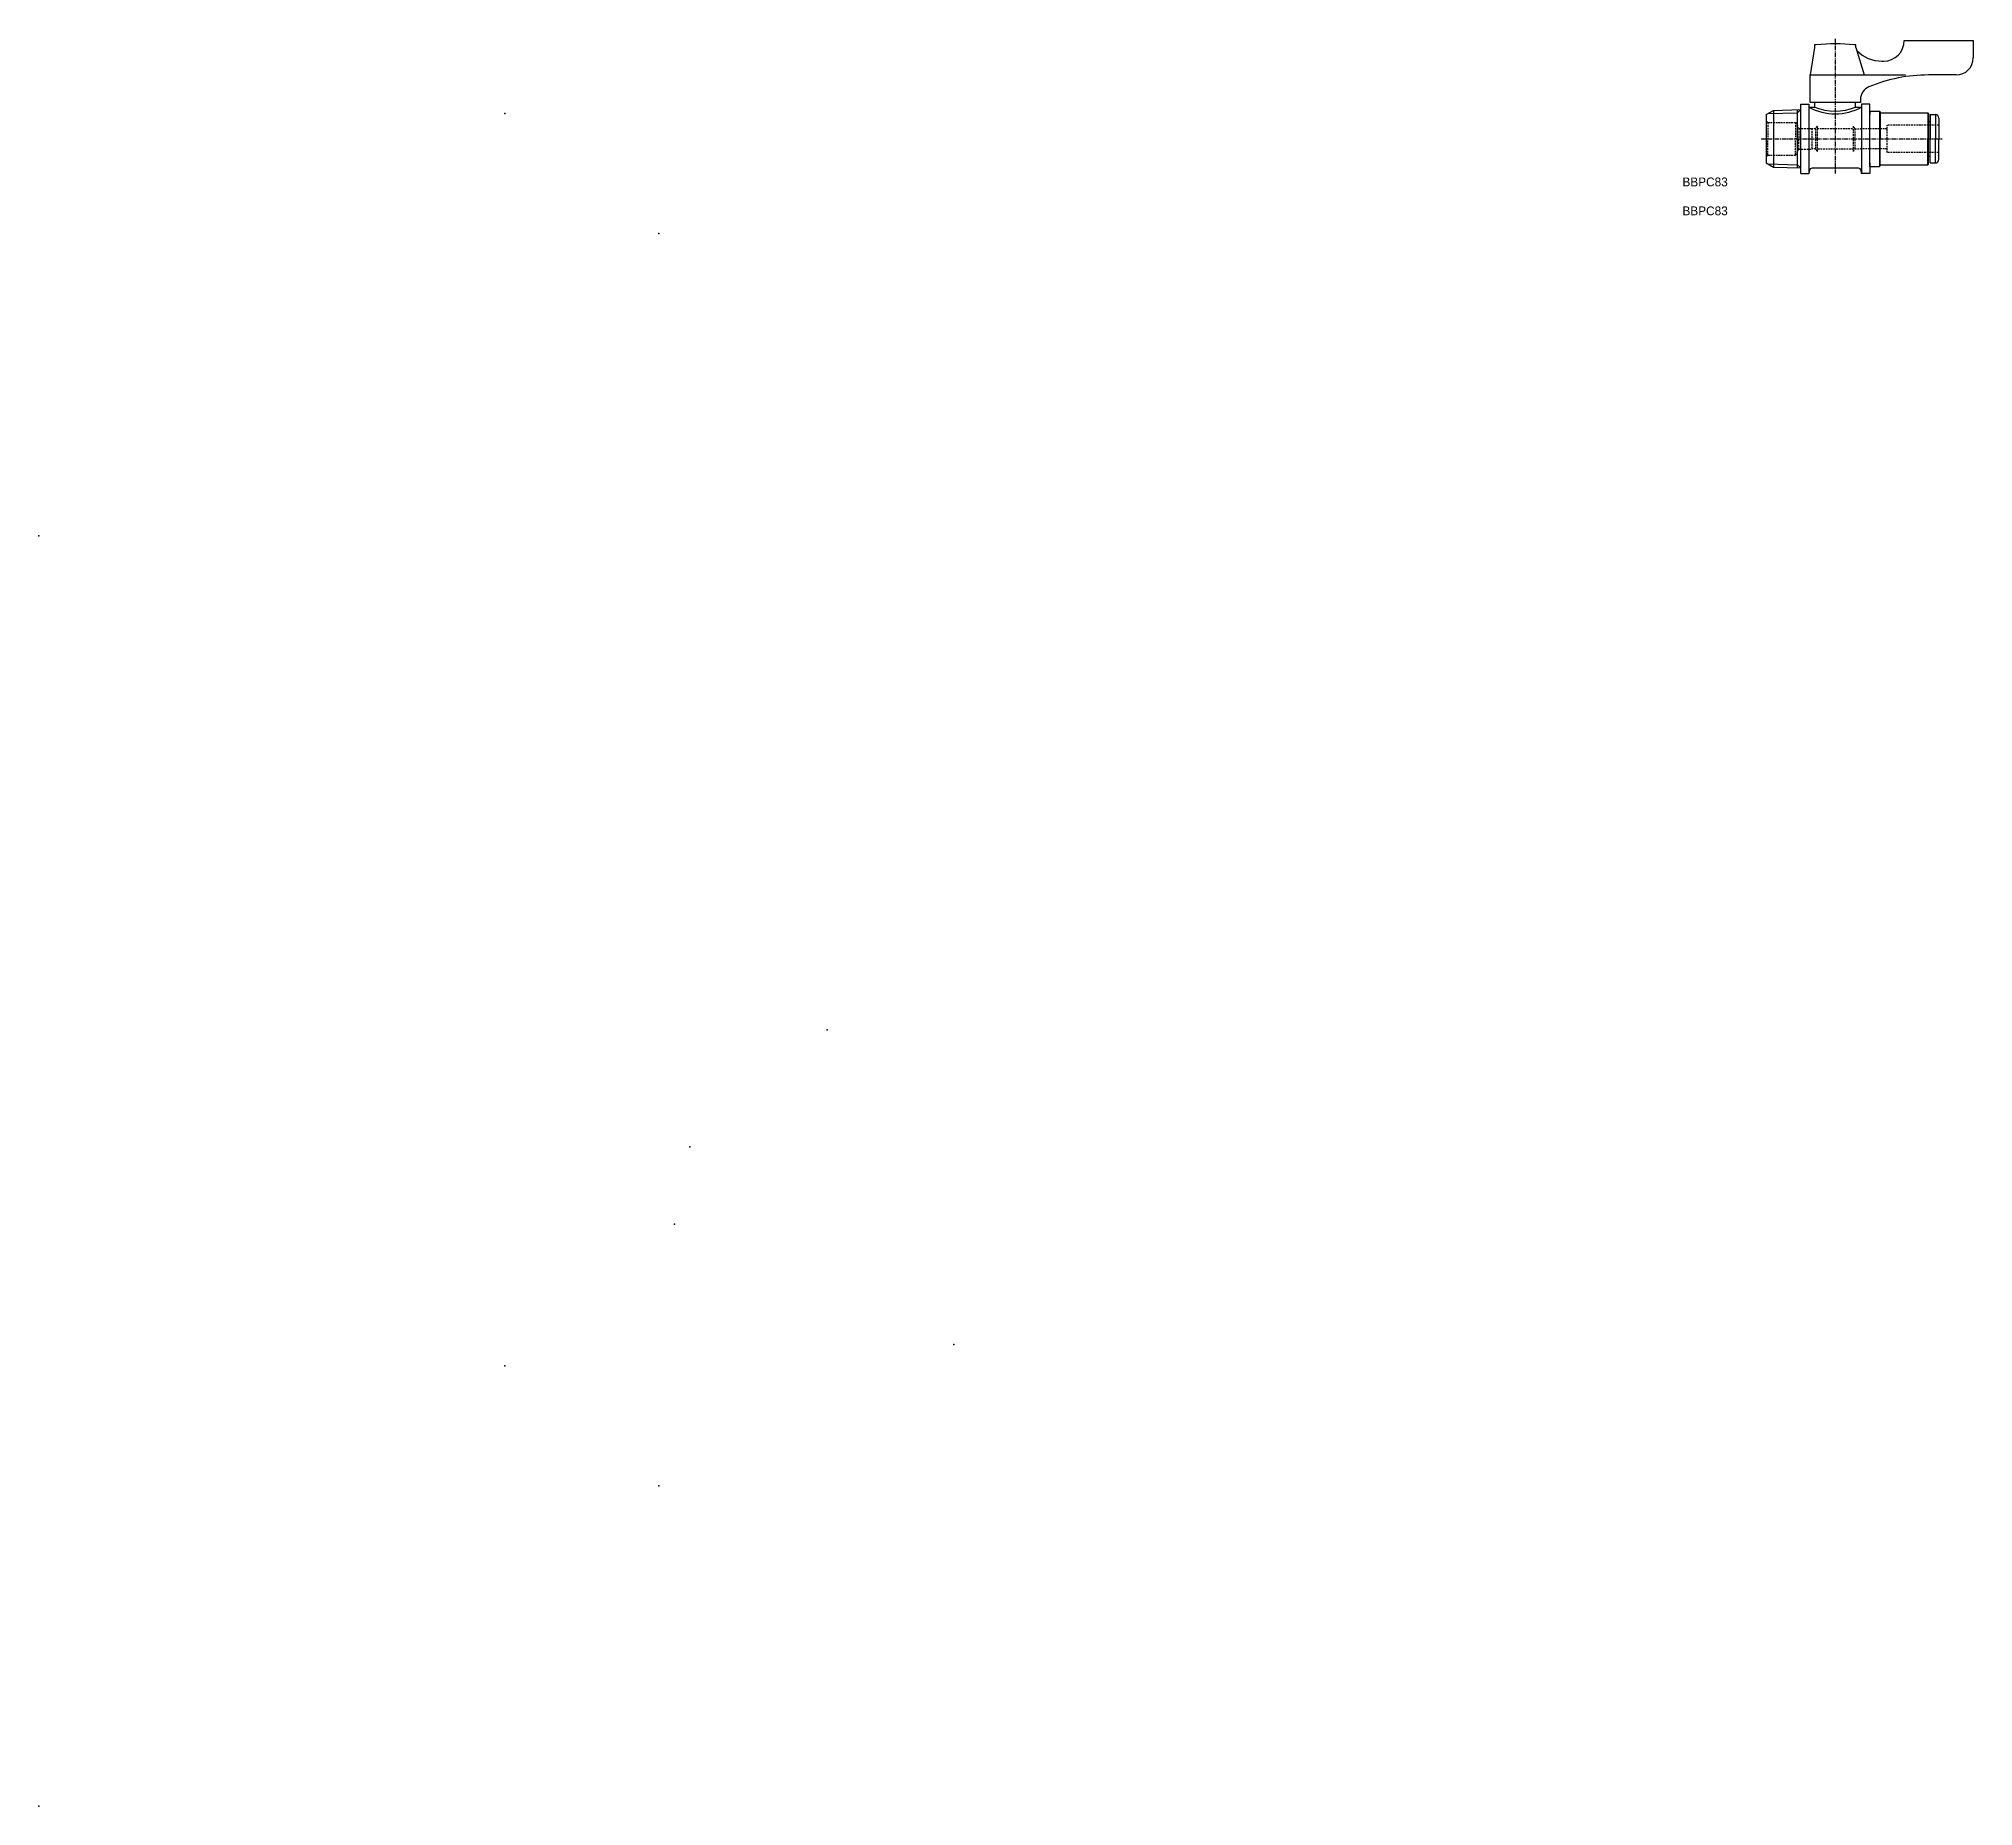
# Model space of a CAD drawing. Extents: x -137 to 424, y -149 to 663.
# Drawn here: x -137 to 424, y -149 to 363 of the extents above; entities that cross this region are included whole.
import ezdxf

# ---------------------------------------------------------------- set-up
doc = ezdxf.new("R2010")
doc.units = 0
doc.linetypes.add('CENTER', pattern=[2, 1.25, -0.25, 0.25, -0.25])
doc.linetypes.add('DASHED', pattern=[0.75, 0.5, -0.25])
doc.layers.get('0').update_dxf_attribs({"linetype": 'CONTINUOUS'})
doc.layers.add('CENTER', color=1, linetype='CENTER')

msp = doc.modelspace()

# ---------------------------------------------------------------- texts
at = {"color": 7, "linetype": 'CONTINUOUS'}
for p in [(339.49, 320.63), (339.49, 312.25)]:
    msp.add_text('BBPC83', height=2.56, dxfattribs=at).set_placement(p)

# ---------------------------------------------------------------- linework, layer by layer
at = {"color": 7, "linetype": 'CONTINUOUS'}
for p, q in [((377.76, 360.9), (376.46, 352.9)), ((378.26, 361.6), (377.76, 361.6)), ((377.76, 361.6), (377.76, 360.9)), ((389.76, 361.6), (389.26, 361.6)), ((389.76, 360.9), (389.76, 361.6)), ((389.76, 360.9), (392.18, 352.9)), ((403.76, 362.9), (423.76, 362.9)), ((403.76, 362.9), (403.76, 362.9)), ((423.76, 362.9), (423.76, 357.9)), ((397.26, 356.9), (397.76, 356.9)), ((376.42, 352.9), (404.14, 352.9)), ((376.46, 344.9), (376.46, 352.9)), ((418.76, 352.9), (410.76, 352.9)), ((363.76, 341.4), (365.83, 342.6)), ((365.83, 342.6), (373.76, 342.85)), ((365.83, 342.6), (365.83, 326.21)), ((372.87, 325.99), (372.87, 342.82)), ((373.76, 324.4), (373.76, 344.4)), ((373.76, 344.4), (376.12, 344.4)), ((376.12, 344.4), (376.12, 324.4)), ((376.16, 343.55), (377.82, 343.55)), ((391.06, 344.9), (376.46, 344.9)), ((377.82, 343.55), (377.82, 344.9)), ((389.62, 343.55), (389.62, 344.9)), ((389.62, 343.55), (391.36, 343.55)), ((391.06, 345.78), (391.06, 344.9)), ((393.76, 344.4), (391.39, 344.4)), ((391.39, 344.4), (391.39, 324.4)), ((393.76, 341.4), (393.76, 344.4)), ((393.76, 342.4), (393.76, 341.4)), ((393.76, 342.4), (396.56, 342.4)), ((393.76, 342.4), (393.76, 341.4)), ((396.76, 342.2), (396.56, 342.4)), ((396.56, 342.4), (396.56, 326.4)), ((396.76, 342.2), (396.76, 334.4)), ((396.76, 341.9), (410.56, 341.9)), ((410.76, 341.7), (410.56, 341.9)), ((410.56, 341.9), (410.56, 334.4)), ((363.76, 341.4), (363.76, 327.4)), ((393.76, 327.4), (393.76, 341.4)), ((410.76, 341.7), (410.76, 334.4)), ((410.76, 339.4), (411.26, 339.4)), ((411.26, 341.4), (412.76, 341.4)), ((411.26, 341.4), (411.26, 334.4)), ((412.76, 341.4), (412.76, 334.4)), ((413.76, 340.4), (413.76, 334.4)), ((396.76, 326.6), (396.76, 334.4)), ((396.76, 326.6), (396.76, 334.4)), ((410.56, 326.9), (410.56, 334.4)), ((410.76, 327.1), (410.76, 334.4)), ((411.26, 327.4), (411.26, 334.4)), ((412.76, 327.4), (412.76, 334.4)), ((413.76, 328.4), (413.76, 334.4)), ((363.76, 327.4), (365.83, 326.21)), ((365.83, 326.21), (373.76, 325.96)), ((373.76, 324.4), (373.76, 325.96)), ((376.26, 324.9), (376.26, 325.1)), ((390.46, 325.9), (377.06, 325.9)), ((391.26, 324.9), (391.26, 325.1)), ((393.76, 326.4), (393.76, 327.4)), ((393.76, 327.4), (393.76, 324.4)), ((393.76, 326.4), (393.76, 327.4)), ((393.76, 326.4), (396.56, 326.4)), ((396.76, 326.6), (396.56, 326.4)), ((396.76, 326.6), (396.56, 326.4)), ((396.76, 326.9), (410.56, 326.9)), ((410.76, 327.1), (410.56, 326.9)), ((410.76, 329.4), (411.26, 329.4)), ((411.26, 327.4), (412.76, 327.4)), ((373.76, 324.4), (376.12, 324.4)), ((393.76, 324.4), (391.39, 324.4))]:
    msp.add_line(p, q, dxfattribs=at)
at = {"color": 3, "linetype": 'CONTINUOUS'}
for p, q in [((364.26, 341.7), (372.87, 341.97)), ((373.76, 342.85), (372.87, 341.97)), ((364.26, 327.11), (372.87, 326.84)), ((373.76, 325.96), (372.87, 326.84))]:
    msp.add_line(p, q, dxfattribs=at)
at = {"color": 3, "linetype": 'DASHED'}
for p, q in [((364.26, 339.1), (363.76, 339.6)), ((364.26, 339.1), (372.26, 339.1)), ((364.26, 339.1), (364.26, 334.4)), ((372.26, 339.1), (373.24, 337.4)), ((372.26, 339.1), (372.26, 334.4)), ((373.24, 337.4), (376.96, 337.4)), ((373.24, 337.4), (373.24, 334.4)), ((376.96, 337.4), (376.96, 331.4)), ((378.05, 337.3), (376.96, 337.3)), ((378.05, 337.3), (378.05, 331.5)), ((378.51, 338.06), (378.51, 330.74)), ((378.51, 337.4), (389.01, 337.4)), ((389.01, 330.74), (389.01, 338.06)), ((389.46, 337.3), (391.06, 337.3)), ((389.46, 337.3), (389.46, 331.5)), ((393.76, 337.3), (391.06, 337.3)), ((398.76, 337.3), (393.76, 337.3)), ((413.76, 338.4), (398.76, 338.4)), ((398.76, 334.4), (398.76, 338.4)), ((364.26, 329.7), (364.26, 334.4)), ((372.26, 329.7), (372.26, 334.4)), ((372.26, 329.7), (373.24, 331.4)), ((373.24, 331.4), (373.24, 334.4)), ((373.24, 331.4), (376.96, 331.4)), ((378.05, 331.5), (376.96, 331.5)), ((389.01, 331.4), (378.51, 331.4)), ((389.46, 331.5), (391.06, 331.5)), ((393.76, 331.5), (391.06, 331.5)), ((398.76, 331.5), (393.76, 331.5)), ((398.76, 330.4), (398.76, 334.4)), ((364.26, 329.7), (363.76, 329.2)), ((364.26, 329.7), (372.26, 329.7)), ((413.76, 330.4), (398.76, 330.4))]:
    msp.add_line(p, q, dxfattribs=at)
at = {"color": 7, "linetype": 'CONTINUOUS'}
for centre, radius, start, end in [((383.76, 311.34), 50.57, 83.7557, 96.2443), ((397.26, 366.9), 10, 223.7601, 270), ((397.76, 362.9), 6, 270, 0), ((418.76, 357.9), 5, 270, 0), ((395.06, 345.78), 4, 112.5151, 180), ((410.76, 307.9), 45, 90, 112.5151), ((383.76, 357.47), 15.86, 241.3694, 298.6306), ((383.72, 358.9), 16.45, 248.9795, 291.0205), ((412.76, 340.4), 1, 0, 90), ((377.06, 325.1), 0.8, 90, 180), ((390.46, 325.1), 0.8, 0, 90), ((412.76, 328.4), 1, 270, 360), ((375.26, 324.9), 1, 330, 0), ((392.26, 324.9), 1, 180, 210)]:
    msp.add_arc(centre, radius, start, end, dxfattribs=at)
at = {"color": 3, "linetype": 'DASHED'}
for start, end in [(145.1161, 153.0556), (26.9444, 34.8839), (206.9444, 214.8839), (325.1161, 333.0556)]:
    msp.add_arc((383.76, 334.4), 6.4, start, end, dxfattribs=at)
at = {"color": 7, "linetype": 'CONTINUOUS'}
for p in [(-1.67, 341.72), (42.97, 306.94), (-136.73, 219.35), (91.74, 76.3), (51.92, 42.39), (47.44, 19.96), (128.4, -14.91), (-1.67, -21.07), (42.97, -55.85), (-136.73, -148.65)]:
    msp.add_point(p, dxfattribs=at)
at = {"layer": 'CENTER', "color": 1, "linetype": 'CENTER'}
for p, q in [((383.76, 363.4), (383.76, 324.4)), ((362.26, 334.4), (414.76, 334.4))]:
    msp.add_line(p, q, dxfattribs=at)

msp.set_redraw_order([(e.dxf.handle, doc.entitydb.next_handle()) for e in msp.query("TEXT MTEXT ATTDEF DIMENSION ARC_DIMENSION")])  # texts and dimensions are drawn at this point

doc.saveas('drawing.dxf')
